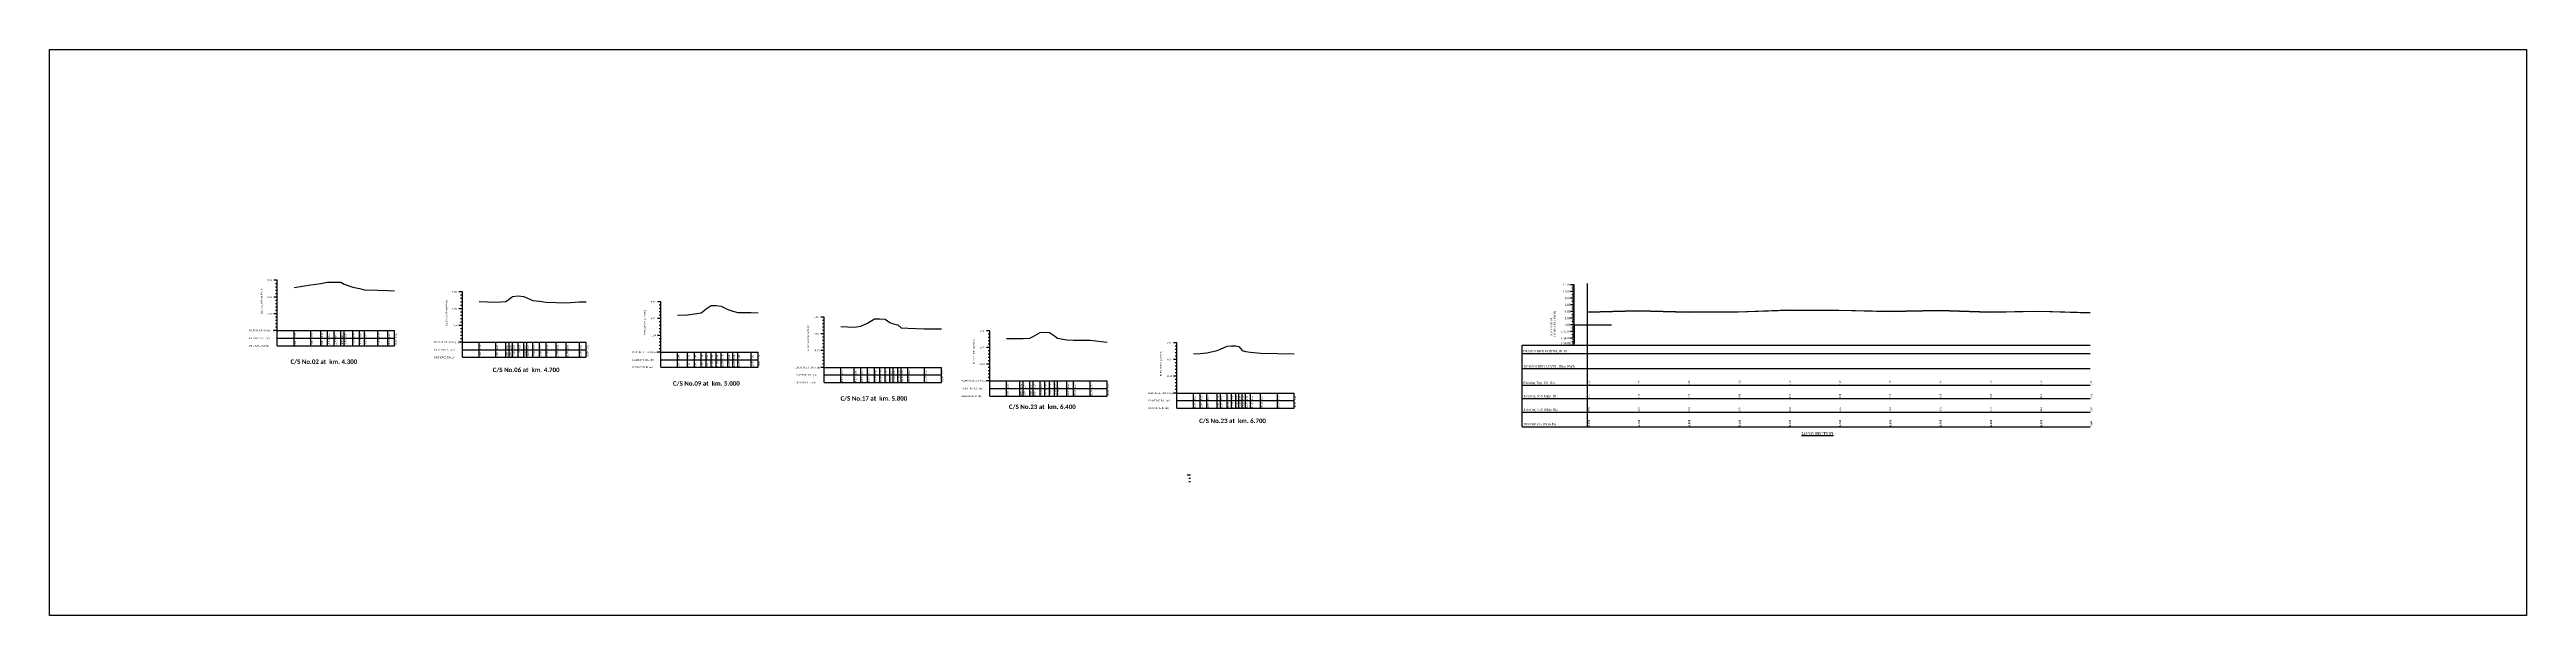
# Model space of a CAD drawing. Header units: metres. Extents: x -148477 to 168932, y -55673 to -2736.
# Drawn here: x -1557 to -818, y -21685 to -21516 of the extents above; entities that cross this region are included whole.
import ezdxf
from ezdxf.enums import TextEntityAlignment as Align

# ---------------------------------------------------------------- set-up
doc = ezdxf.new("R2010")
doc.units = ezdxf.units.M
doc.styles.add('liza', font='times.ttf', dxfattribs={"height": 2})
doc.styles.get("Standard").update_dxf_attribs({"font": 'times.ttf'})

msp = doc.modelspace()

# ---------------------------------------------------------------- linework, layer by layer
at = {"color": 6, "linetype": 'Continuous', "lineweight": -3, "ltscale": 0.5}
for p, q in [((-1489.3163, -21585.2606), (-1490.3163, -21585.2606)), ((-1489.3163, -21590.2606), (-1490.3163, -21590.2606)), ((-1489.3163, -21586.2606), (-1489.8163, -21586.2606)), ((-1489.3163, -21587.2606), (-1489.8163, -21587.2606)), ((-1489.3163, -21588.2606), (-1489.8163, -21588.2606)), ((-1489.3163, -21589.2606), (-1489.8163, -21589.2606)), ((-1489.3163, -21591.2606), (-1489.8163, -21591.2606)), ((-1489.3163, -21604.7606), (-1489.3163, -21585.2606)), ((-1434.0907, -21588.7286), (-1435.0907, -21588.7286)), ((-1434.0907, -21589.7286), (-1434.5907, -21589.7286)), ((-1434.0907, -21590.7286), (-1434.5907, -21590.7286)), ((-1434.0907, -21591.7286), (-1434.5907, -21591.7286)), ((-1434.0907, -21608.2286), (-1434.0907, -21588.7286)), ((-1374.8471, -21591.69), (-1375.8471, -21591.69)), ((-1374.8471, -21611.19), (-1374.8471, -21591.69)), ((-1098.2975, -21628.9827), (-1098.2975, -21586.1799)), ((-1489.3163, -21595.2606), (-1490.3163, -21595.2606)), ((-1489.3163, -21592.2606), (-1489.8163, -21592.2606)), ((-1489.3163, -21593.2606), (-1489.8163, -21593.2606)), ((-1489.3163, -21594.2606), (-1489.8163, -21594.2606)), ((-1489.3163, -21596.2606), (-1489.8163, -21596.2606)), ((-1489.3163, -21597.2606), (-1489.8163, -21597.2606)), ((-1489.3163, -21598.2606), (-1489.8163, -21598.2606)), ((-1434.0907, -21593.7286), (-1435.0907, -21593.7286)), ((-1434.0907, -21598.7286), (-1435.0907, -21598.7286)), ((-1434.0907, -21592.7286), (-1434.5907, -21592.7286)), ((-1434.0907, -21594.7286), (-1434.5907, -21594.7286)), ((-1434.0907, -21595.7286), (-1434.5907, -21595.7286)), ((-1434.0907, -21596.7286), (-1434.5907, -21596.7286)), ((-1434.0907, -21597.7286), (-1434.5907, -21597.7286)), ((-1374.8471, -21596.69), (-1375.8471, -21596.69)), ((-1374.8471, -21592.69), (-1375.3471, -21592.69)), ((-1374.8471, -21593.69), (-1375.3471, -21593.69)), ((-1374.8471, -21594.69), (-1375.3471, -21594.69)), ((-1374.8471, -21595.69), (-1375.3471, -21595.69)), ((-1374.8471, -21597.69), (-1375.3471, -21597.69)), ((-1374.8471, -21598.69), (-1375.3471, -21598.69)), ((-1326.1341, -21596.2208), (-1327.1341, -21596.2208)), ((-1326.1341, -21597.2208), (-1326.6341, -21597.2208)), ((-1326.1341, -21598.2208), (-1326.6341, -21598.2208)), ((-1326.1341, -21615.7208), (-1326.1341, -21596.2208)), ((-1102.2689, -21598.5566), (-1091.145, -21598.5566)), ((-1489.3163, -21600.2606), (-1490.3163, -21600.2606)), ((-1489.3163, -21599.2606), (-1489.8163, -21599.2606)), ((-1489.3163, -21600.2606), (-1454.3163, -21600.2606)), ((-1489.3163, -21602.5106), (-1454.3163, -21602.5106)), ((-1489.3163, -21604.7606), (-1454.3163, -21604.7606)), ((-1484.3163, -21604.7606), (-1484.3163, -21600.2606)), ((-1479.3163, -21604.7606), (-1479.3163, -21600.2606)), ((-1476.3163, -21604.7606), (-1476.3163, -21600.2606)), ((-1474.3163, -21604.7606), (-1474.3163, -21600.2606)), ((-1472.3163, -21604.7606), (-1472.3163, -21600.2606)), ((-1470.3163, -21604.7606), (-1470.3163, -21600.2606)), ((-1469.3163, -21604.7606), (-1469.3163, -21600.2606)), ((-1466.8163, -21604.7606), (-1466.8163, -21600.2606)), ((-1464.8163, -21604.7606), (-1464.8163, -21600.2606)), ((-1463.3163, -21604.7606), (-1463.3163, -21600.2606)), ((-1459.3163, -21604.7606), (-1459.3163, -21600.2606)), ((-1456.3163, -21604.7606), (-1456.3163, -21600.2606)), ((-1454.3163, -21604.7606), (-1454.3163, -21600.2606)), ((-1434.0907, -21603.7286), (-1435.0907, -21603.7286)), ((-1434.0907, -21599.7286), (-1434.5907, -21599.7286)), ((-1434.0907, -21600.7286), (-1434.5907, -21600.7286)), ((-1434.0907, -21601.7286), (-1434.5907, -21601.7286)), ((-1434.0907, -21602.7286), (-1434.5907, -21602.7286)), ((-1434.0907, -21603.7286), (-1397.0907, -21603.7286)), ((-1434.0907, -21605.9786), (-1397.0907, -21605.9786)), ((-1429.0907, -21608.2286), (-1429.0907, -21603.7286)), ((-1424.0907, -21608.2286), (-1424.0907, -21603.7286)), ((-1421.0907, -21608.2286), (-1421.0907, -21603.7286)), ((-1420.0907, -21608.2286), (-1420.0907, -21603.7286)), ((-1419.0907, -21608.2286), (-1419.0907, -21603.7286)), ((-1417.3907, -21608.2286), (-1417.3907, -21603.7286)), ((-1415.6907, -21608.2286), (-1415.6907, -21603.7286)), ((-1414.8907, -21608.2286), (-1414.8907, -21603.7286)), ((-1413.0907, -21608.2286), (-1413.0907, -21603.7286)), ((-1411.0907, -21608.2286), (-1411.0907, -21603.7286)), ((-1409.0907, -21608.2286), (-1409.0907, -21603.7286)), ((-1406.0907, -21608.2286), (-1406.0907, -21603.7286)), ((-1403.0907, -21608.2286), (-1403.0907, -21603.7286)), ((-1399.0907, -21608.2286), (-1399.0907, -21603.7286)), ((-1397.0907, -21608.2286), (-1397.0907, -21603.7286)), ((-1374.8471, -21601.69), (-1375.8471, -21601.69)), ((-1374.8471, -21599.69), (-1375.3471, -21599.69)), ((-1374.8471, -21600.69), (-1375.3471, -21600.69)), ((-1374.8471, -21602.69), (-1375.3471, -21602.69)), ((-1374.8471, -21603.69), (-1375.3471, -21603.69)), ((-1374.8471, -21604.69), (-1375.3471, -21604.69)), ((-1374.8471, -21605.69), (-1375.3471, -21605.69)), ((-1326.1341, -21601.2208), (-1327.1341, -21601.2208)), ((-1326.1341, -21606.2208), (-1327.1341, -21606.2208)), ((-1326.1341, -21599.2208), (-1326.6341, -21599.2208)), ((-1326.1341, -21600.2208), (-1326.6341, -21600.2208)), ((-1326.1341, -21602.2208), (-1326.6341, -21602.2208)), ((-1326.1341, -21603.2208), (-1326.6341, -21603.2208)), ((-1326.1341, -21604.2208), (-1326.6341, -21604.2208)), ((-1326.1341, -21605.2208), (-1326.6341, -21605.2208)), ((-1276.6887, -21600.2811), (-1277.6887, -21600.2811)), ((-1276.6887, -21605.2811), (-1277.6887, -21605.2811)), ((-1276.6887, -21601.2811), (-1277.1887, -21601.2811)), ((-1276.6887, -21602.2811), (-1277.1887, -21602.2811)), ((-1276.6887, -21603.2811), (-1277.1887, -21603.2811)), ((-1276.6887, -21604.2811), (-1277.1887, -21604.2811)), ((-1276.6887, -21606.2811), (-1277.1887, -21606.2811)), ((-1276.6887, -21619.7811), (-1276.6887, -21600.2811)), ((-1220.8684, -21603.8728), (-1221.8684, -21603.8728)), ((-1220.8684, -21604.8728), (-1221.3684, -21604.8728)), ((-1220.8684, -21605.8728), (-1221.3684, -21605.8728)), ((-1220.8684, -21623.3728), (-1220.8684, -21603.8728)), ((-1434.0907, -21608.2286), (-1397.0907, -21608.2286)), ((-1374.8471, -21606.69), (-1375.8471, -21606.69)), ((-1374.8471, -21606.69), (-1345.8471, -21606.69)), ((-1374.8471, -21608.94), (-1345.8471, -21608.94)), ((-1374.8471, -21611.19), (-1345.8471, -21611.19)), ((-1369.8471, -21611.19), (-1369.8471, -21606.69)), ((-1366.8471, -21611.19), (-1366.8471, -21606.69)), ((-1364.8471, -21611.19), (-1364.8471, -21606.69)), ((-1362.8471, -21611.19), (-1362.8471, -21606.69)), ((-1361.3471, -21611.19), (-1361.3471, -21606.69)), ((-1359.8471, -21611.19), (-1359.8471, -21606.69)), ((-1358.3471, -21611.19), (-1358.3471, -21606.69)), ((-1356.8471, -21611.19), (-1356.8471, -21606.69)), ((-1354.8471, -21611.19), (-1354.8471, -21606.69)), ((-1353.3471, -21611.19), (-1353.3471, -21606.69)), ((-1351.8471, -21611.19), (-1351.8471, -21606.69)), ((-1347.8471, -21611.19), (-1347.8471, -21606.69)), ((-1345.8471, -21611.19), (-1345.8471, -21606.69)), ((-1326.1341, -21611.2208), (-1327.1341, -21611.2208)), ((-1326.1341, -21607.2208), (-1326.6341, -21607.2208)), ((-1326.1341, -21608.2208), (-1326.6341, -21608.2208)), ((-1326.1341, -21609.2208), (-1326.6341, -21609.2208)), ((-1326.1341, -21610.2208), (-1326.6341, -21610.2208)), ((-1326.1341, -21611.2208), (-1291.1341, -21611.2208)), ((-1326.1341, -21613.4708), (-1291.1341, -21613.4708)), ((-1321.1341, -21615.7208), (-1321.1341, -21611.2208)), ((-1317.1341, -21615.7208), (-1317.1341, -21611.2208)), ((-1315.1341, -21615.7208), (-1315.1341, -21611.2208)), ((-1313.1341, -21615.7208), (-1313.1341, -21611.2208)), ((-1311.1341, -21615.7208), (-1311.1341, -21611.2208)), ((-1309.5341, -21615.7208), (-1309.5341, -21611.2208)), ((-1307.9341, -21615.7208), (-1307.9341, -21611.2208)), ((-1306.5341, -21615.7208), (-1306.5341, -21611.2208)), ((-1305.5341, -21615.7208), (-1305.5341, -21611.2208)), ((-1304.1341, -21615.7208), (-1304.1341, -21611.2208)), ((-1303.1341, -21615.7208), (-1303.1341, -21611.2208)), ((-1301.1341, -21615.7208), (-1301.1341, -21611.2208)), ((-1296.1341, -21615.7208), (-1296.1341, -21611.2208)), ((-1291.1341, -21615.7208), (-1291.1341, -21611.2208)), ((-1276.6887, -21610.2811), (-1277.6887, -21610.2811)), ((-1276.6887, -21607.2811), (-1277.1887, -21607.2811)), ((-1276.6887, -21608.2811), (-1277.1887, -21608.2811)), ((-1276.6887, -21609.2811), (-1277.1887, -21609.2811)), ((-1276.6887, -21611.2811), (-1277.1887, -21611.2811)), ((-1276.6887, -21612.2811), (-1277.1887, -21612.2811)), ((-1276.6887, -21613.2811), (-1277.1887, -21613.2811)), ((-1220.8684, -21608.8728), (-1221.8684, -21608.8728)), ((-1220.8684, -21613.8728), (-1221.8684, -21613.8728)), ((-1220.8684, -21606.8728), (-1221.3684, -21606.8728)), ((-1220.8684, -21607.8728), (-1221.3684, -21607.8728)), ((-1220.8684, -21609.8728), (-1221.3684, -21609.8728)), ((-1220.8684, -21610.8728), (-1221.3684, -21610.8728)), ((-1220.8684, -21611.8728), (-1221.3684, -21611.8728)), ((-1220.8684, -21612.8728), (-1221.3684, -21612.8728)), ((-1326.1341, -21615.7208), (-1291.1341, -21615.7208)), ((-1276.6887, -21615.2811), (-1277.6887, -21615.2811)), ((-1276.6887, -21614.2811), (-1277.1887, -21614.2811)), ((-1276.6887, -21615.2811), (-1241.6887, -21615.2811)), ((-1276.6887, -21617.5311), (-1241.6887, -21617.5311)), ((-1276.6887, -21619.7811), (-1241.6887, -21619.7811)), ((-1271.6887, -21619.7811), (-1271.6887, -21615.2811)), ((-1267.6887, -21619.7811), (-1267.6887, -21615.2811)), ((-1266.6887, -21619.7811), (-1266.6887, -21615.2811)), ((-1264.6887, -21619.7811), (-1264.6887, -21615.2811)), ((-1263.6887, -21619.7811), (-1263.6887, -21615.2811)), ((-1261.6887, -21619.7811), (-1261.6887, -21615.2811)), ((-1260.2887, -21619.7811), (-1260.2887, -21615.2811)), ((-1258.8887, -21619.7811), (-1258.8887, -21615.2811)), ((-1257.3887, -21619.7811), (-1257.3887, -21615.2811)), ((-1256.4887, -21619.7811), (-1256.4887, -21615.2811)), ((-1253.6887, -21619.7811), (-1253.6887, -21615.2811)), ((-1251.6887, -21619.7811), (-1251.6887, -21615.2811)), ((-1246.6887, -21619.7811), (-1246.6887, -21615.2811)), ((-1241.6887, -21619.7811), (-1241.6887, -21615.2811)), ((-1220.8684, -21618.8728), (-1221.8684, -21618.8728)), ((-1220.8684, -21614.8728), (-1221.3684, -21614.8728)), ((-1220.8684, -21615.8728), (-1221.3684, -21615.8728)), ((-1220.8684, -21616.8728), (-1221.3684, -21616.8728)), ((-1220.8684, -21617.8728), (-1221.3684, -21617.8728)), ((-1220.8684, -21618.8728), (-1185.8684, -21618.8728)), ((-1220.8684, -21621.1228), (-1185.8684, -21621.1228)), ((-1215.8684, -21623.3728), (-1215.8684, -21618.8728)), ((-1213.8684, -21623.3728), (-1213.8684, -21618.8728)), ((-1211.8684, -21623.3728), (-1211.8684, -21618.8728)), ((-1208.8684, -21623.3728), (-1208.8684, -21618.8728)), ((-1207.8684, -21623.3728), (-1207.8684, -21618.8728)), ((-1205.8684, -21623.3728), (-1205.8684, -21618.8728)), ((-1204.5684, -21623.3728), (-1204.5684, -21618.8728)), ((-1203.2684, -21623.3728), (-1203.2684, -21618.8728)), ((-1202.3684, -21623.3728), (-1202.3684, -21618.8728)), ((-1201.3684, -21623.3728), (-1201.3684, -21618.8728)), ((-1200.3684, -21623.3728), (-1200.3684, -21618.8728)), ((-1198.8684, -21623.3728), (-1198.8684, -21618.8728)), ((-1195.8684, -21623.3728), (-1195.8684, -21618.8728)), ((-1190.8684, -21623.3728), (-1190.8684, -21618.8728)), ((-1185.8684, -21623.3728), (-1185.8684, -21618.8728)), ((-1220.8684, -21623.3728), (-1185.8684, -21623.3728)), ((-1216.7726, -21643.3457), (-1217.7726, -21643.3457)), ((-1216.7726, -21644.3457), (-1217.2726, -21644.3457)), ((-1216.7726, -21645.3457), (-1217.2726, -21645.3457))]:
    msp.add_line(p, q, dxfattribs=at)
at = {"color": 0, "lineweight": 30}
for p, q in [((-1102.2689, -21586.5566), (-1103.2689, -21586.5566)), ((-1102.2689, -21588.5566), (-1103.2689, -21588.5566)), ((-1102.2689, -21588.5566), (-1103.2689, -21588.5566)), ((-1102.2689, -21588.5566), (-1103.2689, -21588.5566)), ((-1102.2689, -21590.5566), (-1103.2689, -21590.5566)), ((-1102.2689, -21590.5566), (-1103.2689, -21590.5566)), ((-1102.2689, -21587.5566), (-1103.0189, -21587.5566)), ((-1102.2689, -21589.5566), (-1103.0189, -21589.5566)), ((-1102.2689, -21591.5566), (-1103.0189, -21591.5566)), ((-1102.2689, -21591.5566), (-1103.0189, -21591.5566)), ((-1102.2689, -21587.0566), (-1102.7689, -21587.0566)), ((-1102.2689, -21588.0566), (-1102.7689, -21588.0566)), ((-1102.2689, -21589.0566), (-1102.7689, -21589.0566)), ((-1102.2689, -21590.0566), (-1102.7689, -21590.0566)), ((-1102.2689, -21591.0566), (-1102.7689, -21591.0566)), ((-1102.2689, -21591.0566), (-1102.7689, -21591.0566)), ((-1102.2689, -21604.5566), (-1102.2689, -21586.5566)), ((-1102.2689, -21592.5566), (-1103.2689, -21592.5566)), ((-1102.2689, -21594.5566), (-1103.2689, -21594.5566)), ((-1102.2689, -21596.5566), (-1103.2689, -21596.5566)), ((-1102.2689, -21598.5566), (-1103.2689, -21598.5566)), ((-1102.2689, -21593.5566), (-1103.0189, -21593.5566)), ((-1102.2689, -21595.5566), (-1103.0189, -21595.5566)), ((-1102.2689, -21597.5566), (-1103.0189, -21597.5566)), ((-1102.2689, -21592.0566), (-1102.7689, -21592.0566)), ((-1102.2689, -21593.0566), (-1102.7689, -21593.0566)), ((-1102.2689, -21594.0566), (-1102.7689, -21594.0566)), ((-1102.2689, -21595.0566), (-1102.7689, -21595.0566)), ((-1102.2689, -21596.0566), (-1102.7689, -21596.0566)), ((-1102.2689, -21597.0566), (-1102.7689, -21597.0566)), ((-1102.2689, -21598.0566), (-1102.7689, -21598.0566)), ((-1102.2689, -21599.0566), (-1102.7689, -21599.0566)), ((-1117.7689, -21604.5566), (-948.2975, -21604.5566)), ((-1102.2689, -21600.5566), (-1103.2689, -21600.5566)), ((-1102.2689, -21602.5566), (-1103.2689, -21602.5566)), ((-1102.2689, -21604.5566), (-1103.2689, -21604.5566)), ((-1102.2689, -21599.5566), (-1103.0189, -21599.5566)), ((-1102.2689, -21601.5566), (-1103.0189, -21601.5566)), ((-1102.2689, -21603.5566), (-1103.0189, -21603.5566)), ((-1102.2689, -21600.0566), (-1102.7689, -21600.0566)), ((-1102.2689, -21601.0566), (-1102.7689, -21601.0566)), ((-1102.2689, -21602.0566), (-1102.7689, -21602.0566)), ((-1102.2689, -21603.0566), (-1102.7689, -21603.0566)), ((-1102.2689, -21604.0566), (-1102.7689, -21604.0566)), ((-1117.7689, -21607.0512), (-948.2975, -21607.0512)), ((-1117.5747, -21611.6038), (-948.2975, -21611.6038)), ((-1117.7689, -21628.9566), (-948.2975, -21628.9566))]:
    msp.add_line(p, q, dxfattribs=at)
at = {"lineweight": 30}
for p, q in [((-1102.2689, -21598.5566), (-1102.2689, -21603.9866)), ((-1117.7689, -21628.9566), (-1117.7689, -21604.5566))]:
    msp.add_line(p, q, dxfattribs=at)
at = {"color": 0, "linetype": 'Continuous', "lineweight": -3, "ltscale": 0.5}
for p, q in [((-1117.7689, -21616.5566), (-948.2975, -21616.5566)), ((-1117.7689, -21620.5566), (-948.2975, -21620.5566)), ((-1117.7689, -21624.5566), (-948.2975, -21624.5566))]:
    msp.add_line(p, q, dxfattribs=at)
at = {"color": 3, "linetype": 'Continuous', "lineweight": -3, "ltscale": 0.5}
msp.add_lwpolyline([(-1557.2818, -21516.432), (-818.0915, -21516.432), (-818.0915, -21685.2125), (-1557.2818, -21685.2125)], close=True, dxfattribs=at)
at = {"color": 6, "linetype": 'Continuous', "lineweight": -3, "ltscale": 0.5}
for points in [[(-1484.3163, -21587.3706), (-1479.3163, -21586.5806), (-1476.3163, -21586.2406), (-1474.3163, -21585.8206), (-1472.3163, -21585.7906), (-1470.3163, -21585.8306), (-1469.3163, -21586.4006), (-1466.8163, -21587.2806), (-1464.8163, -21587.6606), (-1463.3163, -21588.0706), (-1459.3163, -21588.2006), (-1456.3163, -21588.2806), (-1454.3163, -21588.3806)], [(-1429.0907, -21591.5486), (-1424.0907, -21591.7386), (-1421.0907, -21591.5986), (-1420.0907, -21590.9286), (-1419.0907, -21590.0386), (-1417.3907, -21589.9186), (-1415.6907, -21590.0786), (-1414.8907, -21590.4786), (-1413.0907, -21591.2786), (-1411.0907, -21591.4886), (-1409.0907, -21591.7786), (-1406.0907, -21591.9086), (-1403.0907, -21591.9286), (-1399.0907, -21591.6286), (-1397.0907, -21591.7086)], [(-1369.8471, -21595.7), (-1366.8471, -21595.56), (-1364.8471, -21595.25), (-1362.8471, -21594.93), (-1361.3471, -21593.74), (-1359.8471, -21592.79), (-1358.3471, -21592.73), (-1356.8471, -21592.99), (-1354.8471, -21594), (-1353.3471, -21594.48), (-1351.8471, -21594.83), (-1347.8471, -21594.87), (-1345.8471, -21594.95)], [(-1321.1341, -21599.0708), (-1317.1341, -21599.2208), (-1315.1341, -21598.9108), (-1313.1341, -21598.0708), (-1311.1341, -21596.7408), (-1309.5341, -21596.7008), (-1307.9341, -21596.8108), (-1306.5341, -21597.8108), (-1305.5341, -21598.2208), (-1304.1341, -21598.5408), (-1303.1341, -21599.3908), (-1301.1341, -21599.5708), (-1296.1341, -21599.7208), (-1291.1341, -21599.6908)], [(-1098.2975, -21594.7566), (-1083.2975, -21594.3366), (-1068.2975, -21594.7466), (-1053.2975, -21594.6566), (-1038.2975, -21594.1266), (-1023.2975, -21594.2066), (-1008.2975, -21594.5466), (-993.2975, -21594.2266), (-978.2975, -21594.7966), (-963.2975, -21594.4566), (-948.2975, -21594.8866)], [(-1271.6887, -21602.6211), (-1267.6887, -21602.6611), (-1266.6887, -21602.6311), (-1264.6887, -21602.4711), (-1263.6887, -21602.0011), (-1261.6887, -21600.8511), (-1260.2887, -21600.7311), (-1258.8887, -21600.8011), (-1257.3887, -21601.7811), (-1256.4887, -21602.5611), (-1253.6887, -21603.0311), (-1251.6887, -21603.0811), (-1246.6887, -21603.1311), (-1241.6887, -21603.7511)], [(-1215.8684, -21607.2228), (-1213.8684, -21607.0528), (-1211.8684, -21606.9028), (-1208.8684, -21606.1728), (-1207.8684, -21605.7828), (-1205.8684, -21604.8528), (-1204.5684, -21604.8128), (-1203.2684, -21604.8128), (-1202.3684, -21605.0028), (-1201.3684, -21606.1728), (-1200.3684, -21606.4528), (-1198.8684, -21606.7228), (-1195.8684, -21607.0028), (-1190.8684, -21607.0928), (-1185.8684, -21607.1928)]]:
    msp.add_lwpolyline(points, dxfattribs=at)
at = {"color": 0, "lineweight": 30}
msp.add_lwpolyline([(-1107.2689, -21602.2566, 0, 0, 0), (-1107.2689, -21594.5099, 0.2767, 0, 0), (-1107.2689, -21593.9566, 0, 0, 0)], format="xyseb", dxfattribs=at)
at = {"color": 2, "linetype": 'Continuous', "lineweight": -3, "ltscale": 0.5}
msp.add_lwpolyline([(-1098.2975, -21594.6739), (-1083.2975, -21594.2839), (-1068.2975, -21594.6839), (-1053.2975, -21594.6139), (-1038.2975, -21594.0339), (-1023.2975, -21594.1139), (-1008.2975, -21594.4639), (-993.2975, -21594.1339), (-978.2975, -21594.7339), (-963.2975, -21594.4339), (-948.2975, -21594.8339)], dxfattribs=at)
at = {"color": 5, "linetype": 'Continuous', "lineweight": -3, "ltscale": 0.5}
msp.add_lwpolyline([(-1098.2975, -21594.7639), (-1083.2975, -21594.3439), (-1068.2975, -21594.7439), (-1053.2975, -21594.6539), (-1038.2975, -21594.1739), (-1023.2975, -21594.1539), (-1008.2975, -21594.5439), (-993.2975, -21594.1539), (-978.2975, -21594.6939), (-963.2975, -21594.4839), (-948.2975, -21594.9239)], dxfattribs=at)

# ---------------------------------------------------------------- texts
at = {"color": 0, "lineweight": 30}
for s, p in [('12.00', (-1103.3689, -21586.8816)), ('10.00', (-1103.3689, -21588.8816)), ('8.00', (-1103.3689, -21590.8816)), ('4.00', (-1103.3689, -21594.8816)), ('0.00', (-1103.3689, -21598.8816)), ('6.00', (-1103.3689, -21592.8816)), ('2.00', (-1103.3689, -21596.8816)), ('(-)2.00', (-1103.3689, -21600.8816)), ('(-)4.00', (-1103.3689, -21602.8066)), ('(-)6.00', (-1103.3689, -21604.341))]:
    msp.add_text(s, height=0.65, dxfattribs=at).set_placement(p, align=Align.RIGHT)
for s, p in [('ELEVATION', (-1108.7689, -21602.1266)), ('IN METRE (PWD)', (-1107.7689, -21602.1266))]:
    msp.add_text(s, height=0.65, rotation=90, dxfattribs=at).set_placement(p)
at = {"color": 6, "linetype": 'Continuous', "lineweight": -3, "ltscale": 0.5, "char_height": 0.5, "attachment_point": 1, "rotation": 90, "style": 'liza'}
for s, insert, width in [('ELEVATION (m PWD)', (-1494.3163, -21595.2606), 10), ('ELEVATION (m PWD)', (-1439.0907, -21598.7286), 10), ('ELEVATION (m PWD)', (-1379.8471, -21601.69), 10), ('ELEVATION (m PWD)', (-1331.1341, -21606.2208), 10), ('2.89', (-1484.2163, -21602.4106), 2.15), ('0.00', (-1484.2163, -21604.6606), 2.15), ('3.68', (-1479.2163, -21602.4106), 2.15), ('5.00', (-1479.2163, -21604.6606), 2.15), ('4.02', (-1476.2163, -21602.4106), 2.15), ('8.00', (-1476.2163, -21604.6606), 2.15), ('10.00', (-1474.2163, -21604.6606), 2.15), ('4.44', (-1474.2163, -21602.4106), 2.15), ('12.00', (-1472.2163, -21604.6606), 2.15), ('4.47', (-1472.2163, -21602.4106), 2.15), ('14.00', (-1470.2163, -21604.6606), 2.15), ('4.43', (-1470.2163, -21602.4106), 2.15), ('3.86', (-1469.2163, -21602.4106), 2.15), ('15.00', (-1469.2163, -21604.6606), 2.15), ('2.98', (-1466.7163, -21602.4106), 2.15), ('17.50', (-1466.7163, -21604.6606), 2.15), ('2.60', (-1464.7163, -21602.4106), 2.15), ('19.50', (-1464.7163, -21604.6606), 2.15), ('21.00', (-1463.2163, -21604.6606), 2.15), ('2.19', (-1463.2163, -21602.4106), 2.15), ('2.06', (-1459.2163, -21602.4106), 2.15), ('25.00', (-1459.2163, -21604.6606), 2.15), ('1.98', (-1456.2163, -21602.4106), 2.15), ('28.00', (-1456.2163, -21604.6606), 2.15), ('1.88', (-1454.2163, -21602.4106), 2.15), ('30.00', (-1454.2163, -21604.6606), 2.15), ('2.18', (-1428.9907, -21605.8786), 2.15), ('1.99', (-1423.9907, -21605.8786), 2.15), ('2.13', (-1420.9907, -21605.8786), 2.15), ('2.80', (-1419.9907, -21605.8786), 2.15), ('10.00', (-1418.9907, -21608.1286), 2.15), ('3.69', (-1418.9907, -21605.8786), 2.15), ('3.81', (-1417.2907, -21605.8786), 2.15), ('11.70', (-1417.2907, -21608.1286), 2.15), ('13.40', (-1415.5907, -21608.1286), 2.15), ('3.65', (-1415.5907, -21605.8786), 2.15), ('14.20', (-1414.7907, -21608.1286), 2.15), ('3.25', (-1414.7907, -21605.8786), 2.15), ('16.00', (-1412.9907, -21608.1286), 2.15), ('2.45', (-1412.9907, -21605.8786), 2.15), ('18.00', (-1410.9907, -21608.1286), 2.15), ('2.24', (-1410.9907, -21605.8786), 2.15), ('20.00', (-1408.9907, -21608.1286), 2.15), ('1.95', (-1408.9907, -21605.8786), 2.15), ('1.82', (-1405.9907, -21605.8786), 2.15), ('23.00', (-1405.9907, -21608.1286), 2.15), ('1.80', (-1402.9907, -21605.8786), 2.15), ('26.00', (-1402.9907, -21608.1286), 2.15), ('2.10', (-1398.9907, -21605.8786), 2.15), ('30.00', (-1398.9907, -21608.1286), 2.15), ('2.02', (-1396.9907, -21605.8786), 2.15), ('32.00', (-1396.9907, -21608.1286), 2.15), ('ELEVATION (m PWD)', (-1281.6887, -21610.2811), 10), ('ELEVATION (m PWD)', (-1225.8684, -21613.8728), 10), ('0.00', (-1428.9907, -21608.1286), 2.15), ('5.00', (-1423.9907, -21608.1286), 2.15), ('8.00', (-1420.9907, -21608.1286), 2.15), ('9.00', (-1419.9907, -21608.1286), 2.15), ('0.99', (-1369.7471, -21608.84), 2.15), ('0.00', (-1369.7471, -21611.09), 2.15), ('3.00', (-1366.7471, -21611.09), 2.15), ('1.13', (-1366.7471, -21608.84), 2.15), ('5.00', (-1364.7471, -21611.09), 2.15), ('1.44', (-1364.7471, -21608.84), 2.15), ('7.00', (-1362.7471, -21611.09), 2.15), ('1.76', (-1362.7471, -21608.84), 2.15), ('8.50', (-1361.2471, -21611.09), 2.15), ('2.95', (-1361.2471, -21608.84), 2.15), ('3.90', (-1359.7471, -21608.84), 2.15), ('10.00', (-1359.7471, -21611.09), 2.15), ('11.50', (-1358.2471, -21611.09), 2.15), ('3.96', (-1358.2471, -21608.84), 2.15), ('3.70', (-1356.7471, -21608.84), 2.15), ('13.00', (-1356.7471, -21611.09), 2.15), ('15.00', (-1354.7471, -21611.09), 2.15), ('2.69', (-1354.7471, -21608.84), 2.15), ('16.50', (-1353.2471, -21611.09), 2.15), ('2.21', (-1353.2471, -21608.84), 2.15), ('1.86', (-1351.7471, -21608.84), 2.15), ('18.00', (-1351.7471, -21611.09), 2.15), ('1.82', (-1347.7471, -21608.84), 2.15), ('22.00', (-1347.7471, -21611.09), 2.15), ('24.00', (-1345.7471, -21611.09), 2.15), ('1.74', (-1345.7471, -21608.84), 2.15), ('2.15', (-1321.0341, -21613.3708), 2.15), ('2.00', (-1317.0341, -21613.3708), 2.15), ('2.31', (-1315.0341, -21613.3708), 2.15), ('3.15', (-1313.0341, -21613.3708), 2.15), ('4.48', (-1311.0341, -21613.3708), 2.15), ('4.52', (-1309.4341, -21613.3708), 2.15), ('4.41', (-1307.8341, -21613.3708), 2.15), ('3.41', (-1306.4341, -21613.3708), 2.15), ('3.00', (-1305.4341, -21613.3708), 2.15), ('2.68', (-1304.0341, -21613.3708), 2.15), ('1.83', (-1303.0341, -21613.3708), 2.15), ('1.65', (-1301.0341, -21613.3708), 2.15), ('1.50', (-1296.0341, -21613.3708), 2.15), ('1.53', (-1291.0341, -21613.3708), 2.15), ('0.00', (-1321.0341, -21615.6208), 2.15), ('4.00', (-1317.0341, -21615.6208), 2.15), ('6.00', (-1315.0341, -21615.6208), 2.15), ('8.00', (-1313.0341, -21615.6208), 2.15), ('10.00', (-1311.0341, -21615.6208), 2.15), ('11.60', (-1309.4341, -21615.6208), 2.15), ('13.20', (-1307.8341, -21615.6208), 2.15), ('14.60', (-1306.4341, -21615.6208), 2.15), ('15.60', (-1305.4341, -21615.6208), 2.15), ('17.00', (-1304.0341, -21615.6208), 2.15), ('18.00', (-1303.0341, -21615.6208), 2.15), ('20.00', (-1301.0341, -21615.6208), 2.15), ('25.00', (-1296.0341, -21615.6208), 2.15), ('30.00', (-1291.0341, -21615.6208), 2.15), ('0.00', (-1271.5887, -21619.6811), 2.15), ('2.66', (-1271.5887, -21617.4311), 2.15), ('4.00', (-1267.5887, -21619.6811), 2.15), ('2.62', (-1267.5887, -21617.4311), 2.15), ('5.00', (-1266.5887, -21619.6811), 2.15), ('2.65', (-1266.5887, -21617.4311), 2.15), ('2.81', (-1264.5887, -21617.4311), 2.15), ('7.00', (-1264.5887, -21619.6811), 2.15), ('3.28', (-1263.5887, -21617.4311), 2.15), ('8.00', (-1263.5887, -21619.6811), 2.15), ('10.00', (-1261.5887, -21619.6811), 2.15), ('4.43', (-1261.5887, -21617.4311), 2.15), ('11.40', (-1260.1887, -21619.6811), 2.15), ('4.55', (-1260.1887, -21617.4311), 2.15), ('4.48', (-1258.7887, -21617.4311), 2.15), ('12.80', (-1258.7887, -21619.6811), 2.15), ('3.50', (-1257.2887, -21617.4311), 2.15), ('14.30', (-1257.2887, -21619.6811), 2.15), ('15.20', (-1256.3887, -21619.6811), 2.15), ('2.72', (-1256.3887, -21617.4311), 2.15), ('18.00', (-1253.5887, -21619.6811), 2.15), ('2.25', (-1253.5887, -21617.4311), 2.15), ('2.20', (-1251.5887, -21617.4311), 2.15), ('20.00', (-1251.5887, -21619.6811), 2.15), ('25.00', (-1246.5887, -21619.6811), 2.15), ('2.15', (-1246.5887, -21617.4311), 2.15), ('30.00', (-1241.5887, -21619.6811), 2.15), ('1.53', (-1241.5887, -21617.4311), 2.15), ('1.65', (-1215.7684, -21621.0228), 2.15), ('1.82', (-1213.7684, -21621.0228), 2.15), ('1.97', (-1211.7684, -21621.0228), 2.15), ('2.70', (-1208.7684, -21621.0228), 2.15), ('3.09', (-1207.7684, -21621.0228), 2.15), ('4.02', (-1205.7684, -21621.0228), 2.15), ('4.06', (-1204.4684, -21621.0228), 2.15), ('4.06', (-1203.1684, -21621.0228), 2.15), ('3.87', (-1202.2684, -21621.0228), 2.15), ('2.70', (-1201.2684, -21621.0228), 2.15), ('2.42', (-1200.2684, -21621.0228), 2.15), ('2.15', (-1198.7684, -21621.0228), 2.15), ('1.87', (-1195.7684, -21621.0228), 2.15), ('1.78', (-1190.7684, -21621.0228), 2.15), ('1.68', (-1185.7684, -21621.0228), 2.15), ('3.86', (-1098.1975, -21616.4566), 2.15), ('3.77', (-1098.1975, -21620.4566), 2.15), ('4.25', (-1083.1975, -21616.4566), 2.15), ('4.19', (-1083.1975, -21620.4566), 2.15), ('3.85', (-1068.1975, -21616.4566), 2.15), ('3.79', (-1068.1975, -21620.4566), 2.15), ('3.88', (-1053.1975, -21620.4566), 2.15), ('3.92', (-1053.1975, -21616.4566), 2.15), ('4.50', (-1038.1975, -21616.4566), 2.15), ('4.36', (-1038.1975, -21620.4566), 2.15), ('4.38', (-1023.1975, -21620.4566), 2.15), ('4.42', (-1023.1975, -21616.4566), 2.15), ('4.07', (-1008.1975, -21616.4566), 2.15), ('3.99', (-1008.1975, -21620.4566), 2.15), ('4.40', (-993.1975, -21616.4566), 2.15), ('4.38', (-993.1975, -21620.4566), 2.15), ('3.80', (-978.1975, -21616.4566), 2.15), ('3.84', (-978.1975, -21620.4566), 2.15), ('4.10', (-963.1975, -21616.4566), 2.15), ('4.05', (-963.1975, -21620.4566), 2.15), ('3.70', (-948.1975, -21616.4566), 2.15), ('3.61', (-948.1975, -21620.4566), 2.15), ('0.00', (-1215.7684, -21623.2728), 2.15), ('2.00', (-1213.7684, -21623.2728), 2.15), ('4.00', (-1211.7684, -21623.2728), 2.15), ('7.00', (-1208.7684, -21623.2728), 2.15), ('8.00', (-1207.7684, -21623.2728), 2.15), ('10.00', (-1205.7684, -21623.2728), 2.15), ('11.30', (-1204.4684, -21623.2728), 2.15), ('12.60', (-1203.1684, -21623.2728), 2.15), ('13.50', (-1202.2684, -21623.2728), 2.15), ('14.50', (-1201.2684, -21623.2728), 2.15), ('15.50', (-1200.2684, -21623.2728), 2.15), ('17.00', (-1198.7684, -21623.2728), 2.15), ('20.00', (-1195.7684, -21623.2728), 2.15), ('25.00', (-1190.7684, -21623.2728), 2.15), ('30.00', (-1185.7684, -21623.2728), 2.15), ('{\\fTimes New Roman|b1|i0|c0|p18;\\H1.167x;4.200}', (-1098.1975, -21628.8566), 2.15), ('3.80', (-1098.1975, -21624.4566), 2.15), ('{\\fTimes New Roman|b1|i0|c0|p18;\\H1.167x;4.500}', (-1083.1975, -21628.8566), 2.15), ('4.22', (-1083.1975, -21624.4566), 2.15), ('{\\fTimes New Roman|b1|i0|c0|p18;\\H1.167x;\\C256;4.800}', (-1068.1975, -21628.8566), 2.15), ('3.81', (-1068.1975, -21624.4566), 2.15), ('{\\fTimes New Roman|b1|i0|c0|p18;\\H1.167x;\\C256;5.100}', (-1053.1975, -21628.8566), 2.15), ('3.90', (-1053.1975, -21624.4566), 2.15), ('{\\fTimes New Roman|b1|i0|c0|p18;\\H1.167x;\\C256;5.400}', (-1038.1975, -21628.8566), 2.15), ('4.43', (-1038.1975, -21624.4566), 2.15), ('{\\fTimes New Roman|b1|i0|c0|p18;\\H1.167x;\\C256;5.700}', (-1023.1975, -21628.8566), 2.15), ('4.35', (-1023.1975, -21624.4566), 2.15), ('{\\fTimes New Roman|b1|i0|c0|p18;\\H1.167x;\\C256;6.000}', (-1008.1975, -21628.8566), 2.15), ('4.01', (-1008.1975, -21624.4566), 2.15), ('{\\fTimes New Roman|b1|i0|c0|p18;\\H1.167x;\\C256;6.300}', (-993.1975, -21628.8566), 2.15), ('4.33', (-993.1975, -21624.4566), 2.15), ('{\\fTimes New Roman|b1|i0|c0|p18;\\H1.167x;\\C256;6.600}', (-978.1975, -21628.8566), 2.15), ('3.76', (-978.1975, -21624.4566), 2.15), ('{\\fTimes New Roman|b1|i0|c0|p18;\\H1.167x;\\C256;6.900}', (-963.1975, -21628.8566), 2.15), ('4.10', (-963.1975, -21624.4566), 2.15), ('{\\fTimes New Roman|b1|i0|c0|p18;\\C256;7.200}', (-948.1975, -21628.8566), 2.15), ('3.67', (-948.1975, -21624.4566), 2.15)]:
    msp.add_mtext(s, dxfattribs=dict(at, insert=insert, width=width))
at = {"color": 6, "linetype": 'Continuous', "lineweight": -3, "ltscale": 0.5, "char_height": 0.5, "attachment_point": 1, "style": 'liza'}
for s, insert, width in [('0.00', (-1492.3163, -21590.0106), 2), ('5.00', (-1492.3163, -21585.0106), 2), ('5.00', (-1437.0907, -21588.4786), 2), ('5.00', (-1377.8471, -21591.44), 2), ('-5.00', (-1492.3163, -21595.0106), 2), ('-5.00', (-1437.0907, -21598.4786), 2), ('0.00', (-1437.0907, -21593.4786), 2), ('0.00', (-1377.8471, -21596.44), 2), ('5.00', (-1329.1341, -21595.9708), 2), ('DATUM AT -10.00 (m)', (-1497.8163, -21600.0106), 7.5), ('EXISTING R.L. (m)', (-1497.8163, -21602.2606), 7.5), ('DISTANCE IN (m)', (-1497.8163, -21604.5106), 7.5), ('DATUM AT -10.00 (m)', (-1442.5907, -21603.4786), 7.5), ('EXISTING R.L. (m)', (-1442.5907, -21605.7286), 7.5), ('DATUM AT -10.00 (m)', (-1383.3471, -21606.44), 7.5), ('-5.00', (-1377.8471, -21601.44), 2), ('-5.00', (-1329.1341, -21605.9708), 2), ('0.00', (-1329.1341, -21600.9708), 2), ('0.00', (-1279.6887, -21605.0311), 2), ('5.00', (-1279.6887, -21600.0311), 2), ('5.00', (-1223.8684, -21603.6228), 2), ('DISTANCE IN (m)', (-1442.5907, -21607.9786), 7.5), ('EXISTING R.L. (m)', (-1383.3471, -21608.69), 7.5), ('DISTANCE IN (m)', (-1383.3471, -21610.94), 7.5), ('DATUM AT -10.00 (m)', (-1334.6341, -21610.9708), 7.5), ('EXISTING R.L. (m)', (-1334.6341, -21613.2208), 7.5), ('-5.00', (-1279.6887, -21610.0311), 2), ('-5.00', (-1223.8684, -21613.6228), 2), ('0.00', (-1223.8684, -21608.6228), 2), ('DISTANCE IN (m)', (-1334.6341, -21615.4708), 7.5), ('DATUM AT -10.00 (m)', (-1285.1887, -21615.0311), 7.5), ('EXISTING R.L. (m)', (-1285.1887, -21617.2811), 7.5), ('DISTANCE IN (m)', (-1285.1887, -21619.5311), 7.5), ('DATUM AT -10.00 (m)', (-1229.3684, -21618.6228), 7.5), ('EXISTING R.L. (m)', (-1229.3684, -21620.8728), 7.5), ('DISTANCE IN (m)', (-1229.3684, -21623.1228), 7.5)]:
    msp.add_mtext(s, dxfattribs=dict(at, insert=insert, width=width))
at = {"color": 0, "lineweight": 30, "char_height": 0.7, "attachment_point": 1}
for s, insert in [('DESIGN BED WIDTH, IN M', (-1117.5711, -21606.0625)), ('DESIGN BED LEVEL, IN m PWD', (-1117.3804, -21610.6509)), ('{\\C256;Existing Top  C/L RL:}', (-1117.4512, -21615.4994)), ('{\\C256;Existing  R/S Edge  RL:}', (-1117.3963, -21619.4744)), ('{\\C256;Existing  C/S  Edge RL:}', (-1117.4191, -21623.4241)), ('DISTANCE, IN (KM)', (-1117.3408, -21627.8172))]:
    msp.add_mtext(s, dxfattribs=dict(at, insert=insert))
at = {"color": 0, "linetype": 'ByBlock', "lineweight": 30, "attachment_point": 1}
for s, insert, char_height, width in [('{\\fCalibri|b1|i0|c0|p34;\\C256;C/S No.02 at  km. 4.300   }', (-1485.3793, -21608.8621), 1.326841, 81.781813), ('{\\fCalibri|b1|i0|c0|p34;\\C256;C/S No.06 at  km. 4.700   }', (-1425.0089, -21611.3108), 1.326841, 81.781813), ('{\\fCalibri|b1|i0|c0|p34;\\C256;C/S No.09 at  km. 5.000    }', (-1371.2202, -21615.3512), 1.326841, 81.781813), ('{\\fCalibri|b1|i0|c0|p34;\\C256;C/S No.17 at  km. 5.800   }', (-1321.2311, -21619.8251), 1.326841, 81.781813), ('{\\fCalibri|b1|i0|c0|p34;\\C256;C/S No.23 at  km. 6.400    }', (-1270.9601, -21622.3059), 1.326841, 81.781813), ('{\\fCalibri|b1|i0|c0|p34;\\C256;C/S No.23 at  km. 6.700    }', (-1214.1922, -21626.505), 1.326841, 81.781813), ('\\pi-861.6,l861.6,t3.705e+004;{\\LLONG SECTION }', (-1034.4377, -21630.5346), 0.861585, 43.932388)]:
    msp.add_mtext(s, dxfattribs=dict(at, insert=insert, char_height=char_height, width=width))

doc.saveas('drawing.dxf')
